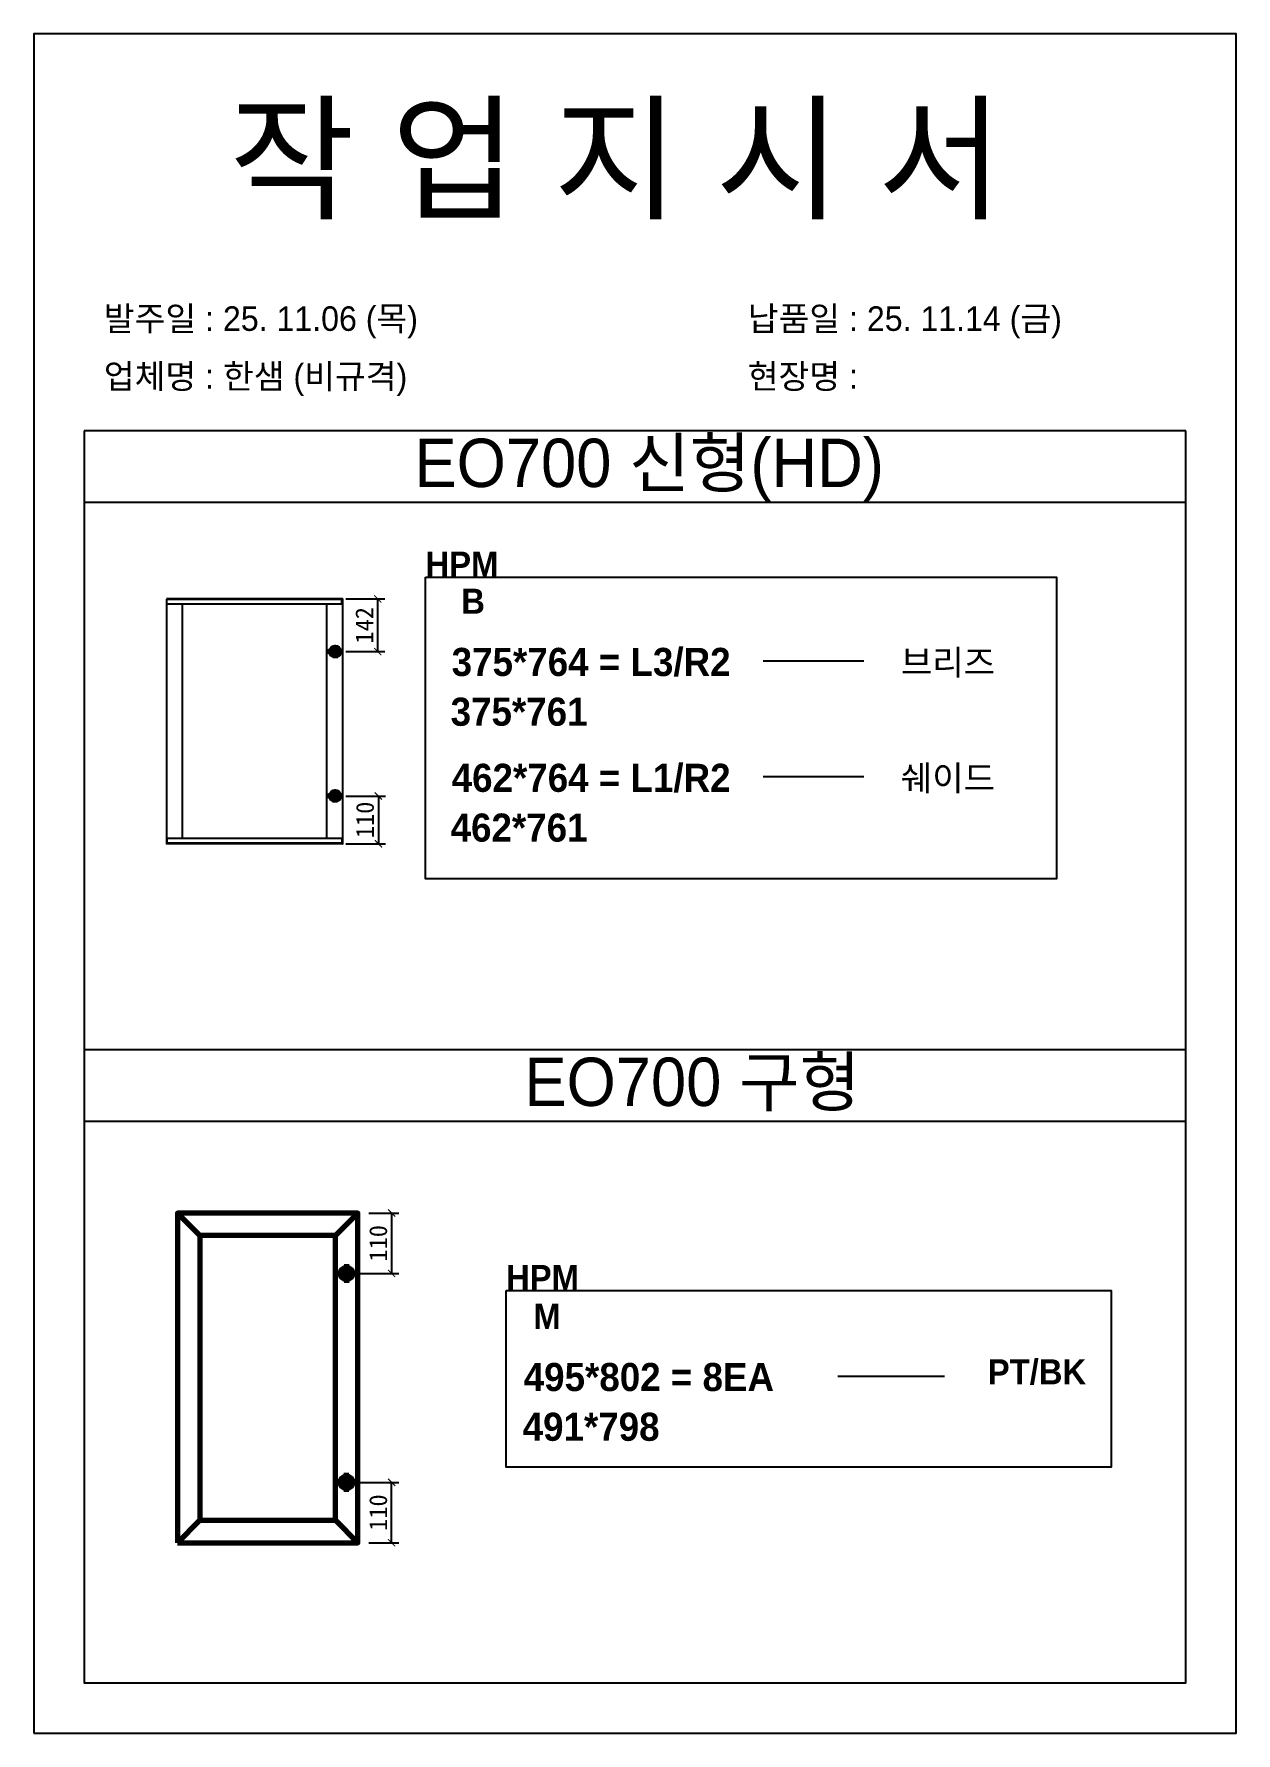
# Model space of a CAD drawing. Header units: millimetres. Extents: x -44117 to 256353, y -2095463 to 65325.
# Drawn here: x 117821 to 119501, y -446132 to -443756 of the extents above; entities that cross this region are included whole.
import ezdxf

# ---------------------------------------------------------------- set-up
doc = ezdxf.new("R2010")
doc.units = ezdxf.units.MM
doc.header["$LTSCALE"] = 10
doc.layers.add('Layer1', color=7, linetype='Continuous', lineweight=70)
doc.styles.add('MtX_Gulim', font='')
doc.styles.get('MtX_Gulim').set_extended_font_data('Gulim', bold=True)
doc.dimstyles.new('ISO-25', dxfattribs={"dimtxt": 2.5, "dimasz": 2.5, "dimexe": 1, "dimexo": 1, "dimtad": 1, "dimtxsty": 'Standard', "dimblk": 'ARCHTICK', "dimcen": 2.5, "dimadec": 0, "dimazin": 0, "dimtfac": 1, "dimtmove": 0, "dimatfit": 3, "dimfxl": 0, "dimarcsym": 0})

msp = doc.modelspace()

# ---------------------------------------------------------------- texts
at = {"linetype": 'Continuous', "style": 'MtX_Gulim'}
for s, height, p in [('HPM', 35.049344, (118368.20273, -444515.2129)), ('B', 35.04934, (118418.19407, -444567.05392)), ('375*764 = L3/R2', 39.2712622, (118404.75486, -444654.02658)), ('브리즈', 35.049344, (119032.50085, -444652.44454)), ('462*764 = L1/R2', 39.2712622, (118404.75486, -444816.10746)), ('쉐이드', 35.049344, (119032.50085, -444814.52542)), ('HPM', 35.049344, (118480.75088, -445512.77837)), ('M', 35.04934, (118518.88072, -445567.05332)), ('495*802 = 8EA', 39.2712622, (118505.44151, -445654.02598)), ('PT/BK', 35.049344, (119154.0366, -445644.69661))]:
    msp.add_text(s, height=height, dxfattribs=at).set_placement(p)
at = {"color": 242, "linetype": 'Continuous', "true_color": 0xcd2027, "style": 'MtX_Gulim'}
for s, p in [('375*761', (118403.29294, -444723.62635)), ('462*761', (118403.29294, -444885.70723)), ('491*798', (118503.97959, -445723.62574))]:
    msp.add_text(s, height=39.271262, dxfattribs=at).set_placement(p)
at = {"attachment_point": 1}
for s, width, gutter_width, heights, insert, char_height in [('{\\fGulim|b0|i0|c129|p50;작 업 지 시 서}', 3307.3198183, 12.5, [-155.84554], (118093.80838, -443860.41836), 140), ('\\pt11;{\\fGulim|b0|i0|c129|p50;발주일 : 25. 11.06 (목)}', 3307.3198183, 12.5, [34.50412], (117918.59903, -444137.13878), 34.3), ('{\\fGulim|b0|i0|c129|p50;납품일 : 25. 11.14 (금)}', 3307.3198183, 12.5, [35.09023], (118818.57701, -444137.13878), 34.3), ('{\\fGulim|b0|i0|c129|p50;업체명 : 한샘 (비규격)}', 3307.3198183, 12.5, [36.11279], (117918.59903, -444217.79496), 34.3), ('{\\fGulim|b0|i0|c129|p50;현장명 : }', 3307.3198183, 12.5, [-38.2735], (118818.57701, -444217.79496), 34.3), ('{\\fGulim|b0|i0|c129|p50;EO700 신형(HD)}', 1597.0710432, 6.03612, [-85.06834], (118352.7127, -444322.21547), 67.6045736), ('{\\fGulim|b0|i0|c129|p50;EO700 구형}', 1597.0710432, 6.03612, [-75.43626], (118506.36638, -445187.76759), 67.6045736)]:
    msp.add_mtext_dynamic_manual_height_columns(s, width=width, gutter_width=gutter_width, heights=heights, dxfattribs=dict(at, insert=insert, char_height=char_height))

# ---------------------------------------------------------------- blocks, each defined once
blk = doc.blocks.new('_ArchTick')
at = {"color": 0, "linetype": 'ByBlock', "const_width": 0.15}
blk.add_lwpolyline([(-0.5, -0.5), (0.5, 0.5)], dxfattribs=at)
blk = doc.blocks.new('*D3766')
at = {"color": 0, "lineweight": -2}
for p, q in [((118256.9, -444546.4), (118311.5, -444546.4)), ((118301.5, -444620), (118301.5, -444546.4)), ((118256.9, -444620), (118311.5, -444620))]:
    blk.add_line(p, q, dxfattribs=at)
at = {"layer": 'Defpoints', "color": 0}
for p in [(118241.9, -444546.4), (118301.5, -444546.4), (118241.9, -444620)]:
    blk.add_point(p, dxfattribs=at)
at = {"color": 0, "lineweight": -2, "xscale": 10, "yscale": 10, "zscale": 10}
for p, rotation in [((118301.5, -444546.4), 90), ((118301.5, -444620), 270)]:
    blk.add_blockref('_ArchTick', p, dxfattribs=dict(at, rotation=rotation))
at = {"color": 0, "insert": (118282.7, -444583.2), "char_height": 25, "attachment_point": 5, "rotation": 90}
blk.add_mtext('142', dxfattribs=at)
blk = doc.blocks.new('*D3767')
at = {"color": 0, "lineweight": -2}
for p, q in [((118256.9, -444821.9), (118312.4, -444821.9)), ((118302.4, -444821.9), (118302.4, -444888.7)), ((118256.9, -444888.7), (118312.4, -444888.7))]:
    blk.add_line(p, q, dxfattribs=at)
at = {"layer": 'Defpoints', "color": 0}
for p in [(118241.9, -444821.9), (118241.9, -444888.7), (118302.4, -444888.7)]:
    blk.add_point(p, dxfattribs=at)
at = {"color": 0, "lineweight": -2, "xscale": 10, "yscale": 10, "zscale": 10}
for p, rotation in [((118302.4, -444821.9), 90), ((118302.4, -444888.7), 270)]:
    blk.add_blockref('_ArchTick', p, dxfattribs=dict(at, rotation=rotation))
at = {"color": 0, "insert": (118283.7, -444855.3), "char_height": 25, "attachment_point": 5, "rotation": 90}
blk.add_mtext('110', dxfattribs=at)
blk = doc.blocks.new('*D3768')
at = {"color": 0, "lineweight": -2}
for p, q in [((118288.8, -445405.1), (118330.9, -445405.1)), ((118320.9, -445405.1), (118320.9, -445489.6)), ((118272.7, -445489.6), (118330.9, -445489.6))]:
    blk.add_line(p, q, dxfattribs=at)
at = {"layer": 'Defpoints', "color": 0}
for p in [(118273.8, -445405.1), (118257.7, -445489.6), (118320.9, -445489.6)]:
    blk.add_point(p, dxfattribs=at)
at = {"color": 0, "lineweight": -2, "xscale": 10, "yscale": 10, "zscale": 10}
for p, rotation in [((118320.9, -445405.1), 90), ((118320.9, -445489.6), 270)]:
    blk.add_blockref('_ArchTick', p, dxfattribs=dict(at, rotation=rotation))
at = {"color": 0, "insert": (118302.2, -445447.4), "char_height": 25, "attachment_point": 5, "rotation": 90}
blk.add_mtext('110', dxfattribs=at)
blk = doc.blocks.new('*D3769')
at = {"color": 0, "lineweight": -2}
for p, q in [((118272.7, -445781.7), (118330.9, -445781.7)), ((118320.9, -445866.2), (118320.9, -445781.7)), ((118288.8, -445866.2), (118330.9, -445866.2))]:
    blk.add_line(p, q, dxfattribs=at)
at = {"layer": 'Defpoints', "color": 0}
for p in [(118257.7, -445781.7), (118320.9, -445781.7), (118273.8, -445866.2)]:
    blk.add_point(p, dxfattribs=at)
at = {"color": 0, "lineweight": -2, "xscale": 10, "yscale": 10, "zscale": 10}
for p, rotation in [((118320.9, -445781.7), 90), ((118320.9, -445866.2), 270)]:
    blk.add_blockref('_ArchTick', p, dxfattribs=dict(at, rotation=rotation))
at = {"color": 0, "insert": (118302.2, -445824), "char_height": 25, "attachment_point": 5, "rotation": 90}
blk.add_mtext('110', dxfattribs=at)

# ---------------------------------------------------------------- dimensions: what is measured, and where the dimension line sits
for base, p1, p2, angle, text, picture, middle in [((118301.47457, -444546.36919), (118241.86079, -444619.98567), (118241.86079, -444546.36919), 90, '142', '*D3766', (118282.72457, -444583.17743)), ((118302.42804, -444888.74801), (118241.86079, -444821.86363), (118241.86079, -444888.74801), 90, '110', '*D3767', (118283.67804, -444855.30582)), ((118320.94032, -445489.61038), (118273.84149, -445405.09927), (118257.72562, -445489.61038), 90, '110', '*D3768', (118302.19032, -445447.35482)), ((118320.94032, -445781.70979), (118273.84149, -445866.22091), (118257.72562, -445781.70979), 270, '110', '*D3769', (118302.19032, -445823.96535))]:
    dim = msp.add_linear_dim(base=base, p1=p1, p2=p2, angle=angle, text=text, dimstyle='ISO-25', override={"dimscale": 10, "dimasz": 1, "dimexo": 1.5, "dimtxsty": 'Standard'})
    dim.commit()
    dim.dimension.update_dxf_attribs({"geometry": picture, "text_midpoint": middle})

# ---------------------------------------------------------------- linework, layer by layer
for p, q in [((119431.00178, -444311.42557), (117891.00178, -444311.42557)), ((119431.00178, -444411.42557), (117891.00178, -444411.42557)), ((118005.99814, -444546.61515), (118005.99814, -444888.50204)), ((118252.49878, -444547.05789), (118005.99814, -444547.05789)), ((118252.25282, -444546.36919), (118006.2441, -444546.36919)), ((118251.26897, -444553.74805), (118251.26897, -444546.36919)), ((118252.49878, -444888.50204), (118252.49878, -444546.61515)), ((118252.49878, -444553.74805), (118005.99814, -444553.74805)), ((118027.88874, -444553.25612), (118027.88874, -444881.36916)), ((118230.36222, -444881.36916), (118230.36222, -444553.74805)), ((118840.01905, -444632.76685), (118980.84358, -444632.76685)), ((118840.01905, -444794.84773), (118980.84358, -444794.84773)), ((118252.49878, -444881.36916), (118005.99814, -444881.36916)), ((118007.22795, -444888.74801), (118007.22795, -444881.36916)), ((118251.26897, -444881.36916), (118251.26897, -444888.74801)), ((118252.49878, -444888.05932), (118005.99814, -444888.05932)), ((118252.25282, -444888.74801), (118006.2441, -444888.74801)), ((119431.00178, -445176.97769), (117891.00178, -445176.97769)), ((119431.00178, -445276.97769), (117891.00178, -445276.97769)), ((118944.28487, -445633.39672), (119093.36461, -445633.39672))]:
    msp.add_line(p, q)
for points in [[(117821.00178, -446132.25585), (119501.00178, -446132.25585), (119501.00178, -443756.25585), (117821.00178, -443756.25585)], [(118368.20273, -444516.04741), (119250.1134, -444516.04741), (119250.1134, -444937.93441), (118368.20273, -444937.93441)], [(118480.75088, -445513.61288), (119326.69174, -445513.61288), (119326.69174, -445760.4612), (118480.75088, -445760.4612)]]:
    msp.add_lwpolyline(points, close=True)
msp.add_lwpolyline([(117891.00178, -444311.42557), (117891.00178, -446062.25585), (119431.00178, -446062.25585), (119431.00178, -444311.42557)])
for centre, start, end in [((118252.25282, -444546.61515), 0, 90), ((118006.2441, -444888.50205), 180, 270), ((118252.25282, -444888.50205), 270, 0)]:
    msp.add_arc(centre, 0.24596, start, end)
at = {"layer": 'Layer1'}
for p, q in [((118241.86079, -444610.92047), (118241.86079, -444629.05087)), ((118241.86079, -444830.92883), (118241.86079, -444812.79843)), ((118052.95064, -445436.6551), (118021.3948, -445405.09927)), ((118242.28565, -445436.6551), (118273.84149, -445405.09927)), ((118257.72562, -445476.49384), (118257.72562, -445502.72692)), ((118257.72562, -445794.82633), (118257.72562, -445768.59325)), ((118021.3948, -445866.22091), (118052.95064, -445834.66507)), ((118273.84149, -445866.22091), (118242.28565, -445834.66507)), ((118242.28565, -445834.66507), (118273.84149, -445866.22091))]:
    msp.add_line(p, q, dxfattribs=at)
for points in [[(118250.92599, -444619.98567), (118232.79559, -444619.98567)], [(118250.92599, -444821.86363), (118232.79559, -444821.86363)], [(118021.3948, -445866.22091), (118273.84149, -445866.22091), (118273.84149, -445405.09927), (118021.3948, -445405.09927)], [(118052.95064, -445834.66507), (118242.28565, -445834.66507), (118242.28565, -445436.6551), (118052.95064, -445436.6551)], [(118270.84216, -445489.61038), (118244.60909, -445489.61038)], [(118270.84216, -445781.70979), (118244.60909, -445781.70979)]]:
    msp.add_lwpolyline(points, close=True, dxfattribs=at)
for centre, radius in [((118241.86079, -444619.98567), 6.04347), ((118241.86079, -444821.86363), 6.04347), ((118257.72562, -445489.61038), 8.74436), ((118257.72562, -445781.70979), 8.74436)]:
    msp.add_circle(centre, radius, dxfattribs=at)

msp.set_redraw_order([(e.dxf.handle, doc.entitydb.next_handle()) for e in msp.query("TEXT MTEXT ATTDEF DIMENSION ARC_DIMENSION")])  # texts and dimensions are drawn at this point

doc.saveas('drawing.dxf')
